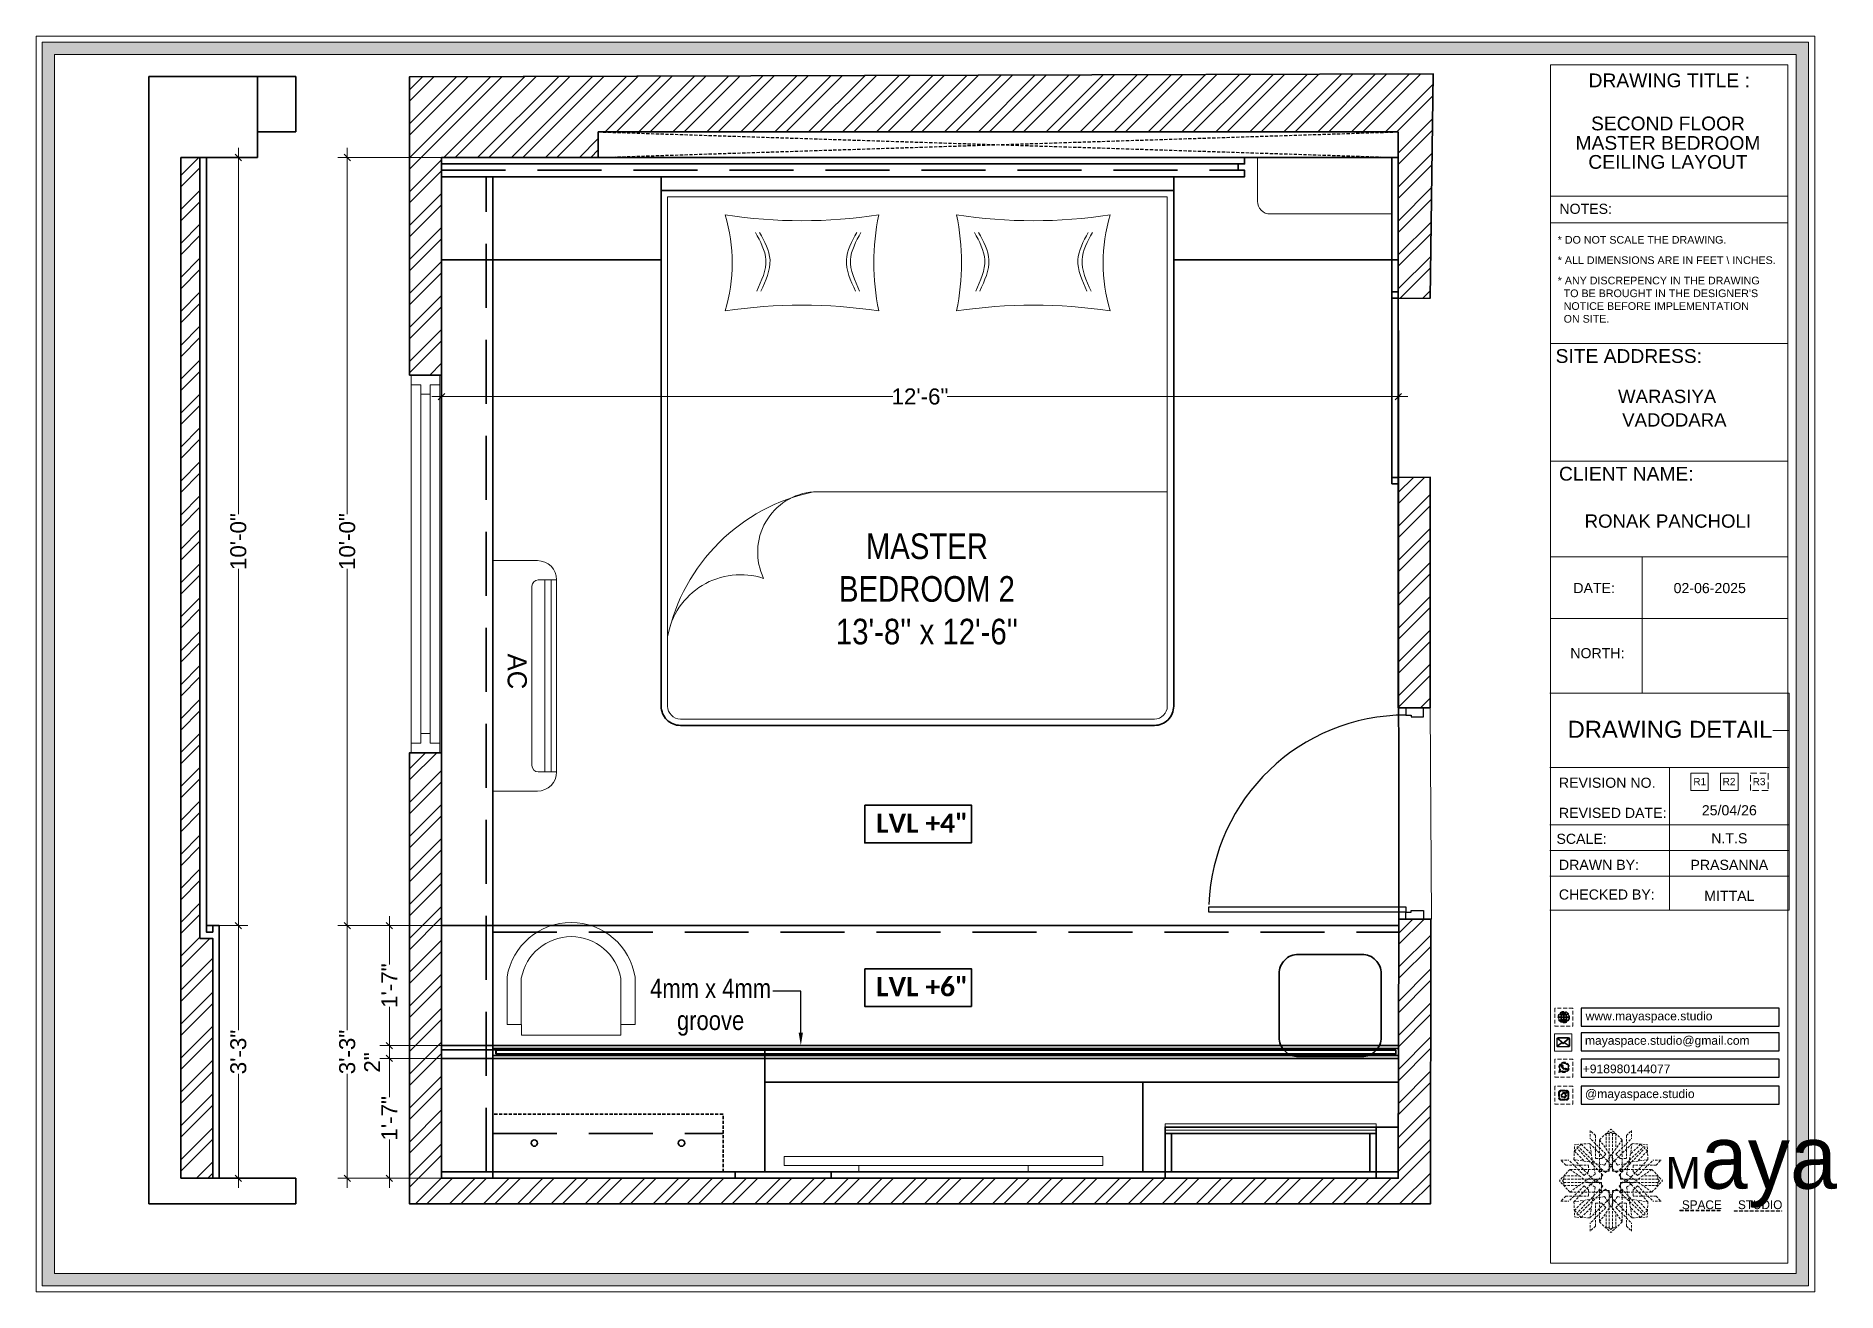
# Model space of a CAD drawing. Header units: millimetres. Extents: x 145796 to 148307, y -176303 to -174465.
# Drawn here: x 146250.8 to 146532.3, y -175480.8 to -175284.6 of the extents above; entities that cross this region are included whole.
import ezdxf
from ezdxf import colors
from ezdxf.entities.mleader import LeaderData, LeaderLine
from ezdxf.enums import TextEntityAlignment as Align
from ezdxf.math import Vec2, Vec3

# ---------------------------------------------------------------- set-up
doc = ezdxf.new("R2010")
doc.units = ezdxf.units.MM
doc.header["$MEASUREMENT"] = 0
doc.header["$PDMODE"] = 2
doc.linetypes.add('00 . GROUND FLOOR$0$DASHED', pattern=[0.75, 0.5, -0.25])
doc.linetypes.add('DASHEDX2', pattern=[1.5, 1, -0.5])
doc.layers.get('Defpoints').update_dxf_attribs({"color": 220})
for name, color, linetype in [('AR DOOR', 40, 'Continuous'), ('AR ELE-5', 134, 'Continuous'), ('AR HATCH-7', 7, 'Continuous'), ('Labels and Texts', 8, 'Continuous')]:
    doc.layers.add(name, color=color, linetype=linetype)
for name, color, linetype, lineweight in [('Dimension', 10, 'DASHEDX2', 20), ('Electrical', 84, 'Continuous', 30), ('ELEVATION ( SPIRAL STAIR )', 250, 'Continuous', 9), ('FIRST FLOOR ( TEXT )', 7, 'Continuous', 9), ('FURNITURE', 32, 'Continuous', 9), ('FURNITURE-1', 252, 'Continuous', 13), ('GF FALSE CEILING', 6, 'Continuous', 35), ('NAME PLATE', 7, 'Continuous', 25), ('SECOND FLOOR', 7, 'Continuous', 9), ('Text', 7, 'Continuous', 15), ('text1', 1, 'Continuous', 15), ('wall', 7, 'Continuous', 30)]:
    doc.layers.add(name, color=color, linetype=linetype, lineweight=lineweight)
doc.styles.add('Aerial', font='arial.ttf')
doc.styles.add('Arial', font='arial.ttf')
doc.styles.add('century g', font='GOTHIC.TTF')
doc.styles.add('KATHA', font='swissc.ttf')
doc.styles.get("Standard").update_dxf_attribs({"font": 'arial.ttf', "height": 6})
doc.styles.add('style4', font='ARIALN.TTF')
doc.styles.add('TEXT', font='eurr____.ttf')
doc.dimstyles.new('Cn_BT_9 ( BOLD )', dxfattribs={"dimtxt": 2.5, "dimasz": 1, "dimexe": 1.5, "dimexo": 0, "dimgap": 0.09, "dimtad": 0, "dimdec": 0, "dimzin": 3, "dimdsep": 46, "dimlunit": 4, "dimtxsty": 'Aerial', "dimblk": 'OBLIQUE', "dimcen": 0.09, "dimdle": 1.5, "dimclrd": 1, "dimclre": 1, "dimclrt": 5, "dimadec": 0, "dimazin": 0, "dimtfac": 0.75, "dimtdec": 0, "dimtofl": 0, "dimtmove": 0, "dimatfit": 3, "dimldrblk": 'OBLIQUE', "dimfxl": 0, "dimtolj": 1, "dimtzin": 0, "dimlwd": 15, "dimlwe": 15, "dimarcsym": 0})

msp = doc.modelspace()

# ---------------------------------------------------------------- texts
at = {"color": 18, "true_color": 0x000000, "transparency": 33554687, "char_height": 1.3513, "attachment_point": 1}
for s, width, gutter_width, insert in [('www.mayaspace.studio', 9.0744, 7.59, (146492.99, -175437.05, 0.13)), ('mayaspace.studio@gmail.com', 5.6613, 4.74, (146492.89, -175440.87, 0.13)), ('+918980144077', 22.0763, 4.74, (146492.54, -175445.31, 0.13)), ('@mayaspace.studio', 5.6613, 4.74, (146492.89, -175449.2, 0.13))]:
    msp.add_mtext_dynamic_manual_height_columns(s, width=width, gutter_width=gutter_width, heights=[0], dxfattribs=dict(at, insert=insert))
at = {"layer": 'FIRST FLOOR ( TEXT )', "insert": (146390.05, -175371.02, 0.13), "char_height": 4, "attachment_point": 5, "style": 'KATHA'}
msp.add_mtext("MASTER \\PBEDROOM 2\\P13'-8'' x 12'-6''", dxfattribs=at)
at = {"layer": 'NAME PLATE', "transparency": 33554687, "style": 'Arial'}
for s, height, p in [('DRAWING TITLE : ', 2.1519, (146506.48, -175292.61, 0.13)), ('SECOND FLOOR', 2.1519, (146505.86, -175299.34, 0.13)), ('MASTER BEDROOM', 2.1519, (146505.86, -175302.38, 0.13)), ('CEILING LAYOUT', 2.1519, (146505.86, -175305.35, 0.13)), ('NOTES:', 1.581, (146493, -175312.39, 0.13)), ('SITE ADDRESS:', 2.1519, (146499.74, -175335.68, 0.13)), (' WARASIYA  ', 2.0802, (146506.13, -175341.95, 0.03)), ('VADODARA', 2.08, (146506.86, -175345.63, 0.03)), ('CLIENT NAME:', 2.1519, (146499.35, -175354.07, 0.13)), ('RONAK PANCHOLI    ', 2.0802, (146507.45, -175361.43, 0.03)), ('DATE:', 1.581, (146494.32, -175371.65, 0.13)), ('02-06-2025', 1.581, (146512.39, -175371.65, 0.13)), ('NORTH:', 1.581, (146494.83, -175381.82, 0.13)), ('DRAWING DETAIL', 2.6605, (146506.18, -175394.26, 0.13)), ('REVISION NO.', 1.5811, (146496.36, -175402.07, 0.13)), ('REVISED DATE: ', 1.5811, (146497.53, -175406.78, 0.13)), ('SCALE:', 1.581, (146492.36, -175410.83, 0.13)), ('DRAWN BY:', 1.581, (146495.08, -175414.89, 0.13)), ('PRASANNA', 1.581, (146515.45, -175414.9, 0.13)), ('CHECKED BY:', 1.5811, (146496.3, -175419.53, 0.13)), ('MITTAL', 1.581, (146515.45, -175419.74, 0.13))]:
    msp.add_text(s, height=height, dxfattribs=at).set_placement(p, align=Align.CENTER)
for s, p in [('R1', (146509.83, -175401.66, 0.13)), ('R2', (146514.41, -175401.66, 0.13))]:
    msp.add_text(s, height=1.115, dxfattribs=at).set_placement(p)
at = {"layer": 'NAME PLATE', "transparency": 33554687, "char_height": 1.1959, "width": 46.2026, "attachment_point": 1, "style": 'Arial'}
for s, insert in [('* DO NOT SCALE THE DRAWING.', (146488.63, -175315.85, 0.13)), ('* ALL DIMENSIONS ARE IN FEET \\\\ INCHES.', (146488.63, -175319.03, 0.13)), ("* ANY DISCREPENCY IN THE DRAWING \\P  TO BE BROUGHT IN THE DESIGNER'S\\P  NOTICE BEFORE IMPLEMENTATION \\P  ON SITE.", (146488.63, -175322.21, 0.13))]:
    msp.add_mtext(s, dxfattribs=dict(at, insert=insert))
at = {"layer": 'NAME PLATE', "color": 251, "true_color": 0x636466, "transparency": 33554687, "char_height": 3, "attachment_point": 5, "style": 'century g'}
for s, insert in [('{\\fCalibri|b1|i0|c0|p34;\\C256;\\c0;LVL +4"}', (146389.29, -175407.59, 1.25)), ('{\\fCalibri|b1|i0|c0|p34;\\C256;\\c0;LVL +6"}', (146389.29, -175433.16, 1.25))]:
    msp.add_mtext_dynamic_manual_height_columns(s, width=51.7191, gutter_width=1, heights=[0], dxfattribs=dict(at, insert=insert))
at = {"layer": 'NAME PLATE', "lineweight": 0, "transparency": 33554687, "char_height": 1.581, "attachment_point": 2, "style": 'Arial'}
for s, insert, width in [('25/04/26', (146515.45, -175404.79, 0.13), 13.7025), ('N.T.S', (146515.45, -175409.17, 0.13), 3.086)]:
    msp.add_mtext(s, dxfattribs=dict(at, insert=insert, width=width))
at = {"layer": 'Text', "style": 'TEXT'}
msp.add_text('AC', height=3, rotation=270, dxfattribs=at).set_placement((146324.52, -175381.1, 0.13))

# ---------------------------------------------------------------- blocks, each defined once
blk = doc.blocks.new('FSFSF')
at = {"color": 42, "lineweight": 5, "true_color": 0xe0ac11}
for p, q in [((28600.03, 143.51), (28600.03, 140.16)), ((28602.15, 141.41), (28600.03, 143.51)), ((28603.86, 139.69), (28608.58, 144.08)), ((28607.9, 142.22), (28608.58, 142.85)), ((28613.31, 139.69), (28608.58, 144.08)), ((28609.27, 142.22), (28608.59, 142.85)), ((28615.02, 141.41), (28617.14, 143.51)), ((28617.14, 143.51), (28617.14, 140.16)), ((28593.19, 131.45), (28593.54, 137.71)), ((28593.39, 135), (28594.56, 136.12)), ((28593.39, 135), (28597.6, 130.78)), ((28599.8, 138.06), (28593.54, 137.71)), ((28595.12, 136.69), (28594.53, 136.69)), ((28594.56, 136.12), (28594.56, 136.71)), ((28605.17, 124.98), (28594.56, 136.12)), ((28596.24, 137.86), (28595.12, 136.69)), ((28606.27, 126.08), (28595.12, 136.69)), ((28596.24, 137.86), (28600.47, 133.65)), ((28601.03, 130), (28599.8, 138.06)), ((28599.8, 138.05), (28608.58, 129.56)), ((28606.47, 133.76), (28600.03, 140.16)), ((28602.15, 141.41), (28602.15, 131.95)), ((28603.86, 126.58), (28603.86, 139.69)), ((28603.86, 139.69), (28608.58, 133.02)), ((28607.9, 142.22), (28606.58, 142.22)), ((28606.58, 142.22), (28606.58, 135.84)), ((28607.9, 142.22), (28607.9, 126.58)), ((28613.31, 139.69), (28608.59, 133.02)), ((28617.37, 138.05), (28608.59, 129.56)), ((28609.27, 142.22), (28609.27, 126.58)), ((28609.27, 142.22), (28610.59, 142.22)), ((28610.59, 142.22), (28610.59, 135.84)), ((28610.7, 133.76), (28617.14, 140.16)), ((28610.9, 126.08), (28622.05, 136.69)), ((28612.02, 124.98), (28622.62, 136.12)), ((28613.31, 126.58), (28613.31, 139.69)), ((28615.02, 141.41), (28615.02, 131.95)), ((28616.14, 130), (28617.37, 138.06)), ((28620.93, 137.86), (28616.7, 133.65)), ((28617.37, 138.06), (28623.63, 137.71)), ((28623.8, 135), (28619.59, 130.78)), ((28620.93, 137.86), (28622.05, 136.69)), ((28622.05, 136.69), (28622.64, 136.69)), ((28622.62, 136.12), (28622.62, 136.71)), ((28623.8, 135), (28622.62, 136.12)), ((28624, 131.45), (28623.65, 137.71)), ((28591.56, 127.39), (28587.17, 122.66)), ((28587.73, 131.22), (28591.08, 131.22)), ((28589.84, 129.1), (28587.73, 131.22)), ((28589.84, 129.1), (28599.29, 129.1)), ((28597.49, 124.78), (28591.08, 131.22)), ((28604.66, 127.39), (28591.56, 127.39)), ((28591.56, 127.39), (28598.23, 122.67)), ((28593.19, 131.45), (28601.69, 122.67)), ((28601.25, 130.22), (28593.19, 131.45)), ((28599.29, 126.5), (28599.29, 129.1)), ((28605.86, 129.18), (28601.03, 130)), ((28602.07, 125.39), (28601.25, 130.22)), ((28604.75, 131.95), (28602.15, 131.95)), ((28603.68, 126.54), (28603.68, 127.39)), ((28604.71, 127.57), (28603.86, 127.57)), ((28604.66, 123.35), (28604.66, 127.39)), ((28604.7, 126.58), (28604.71, 127.57)), ((28606.47, 133.76), (28604.75, 131.95)), ((28605.86, 129.18), (28608.58, 133.02)), ((28606.27, 126.08), (28608.58, 128.27)), ((28607.9, 128.92), (28608.58, 129.56)), ((28607.9, 128.92), (28608.58, 128.27)), ((28611.31, 129.18), (28608.59, 133.02)), ((28609.27, 128.92), (28608.59, 129.56)), ((28609.27, 128.92), (28608.59, 128.27)), ((28610.9, 126.08), (28608.59, 128.27)), ((28610.7, 133.76), (28612.42, 131.95)), ((28611.31, 129.18), (28616.14, 130)), ((28612.42, 131.95), (28615.02, 131.95)), ((28612.46, 126.58), (28612.46, 127.57)), ((28612.46, 127.57), (28613.31, 127.57)), ((28612.52, 123.35), (28612.52, 127.39)), ((28612.52, 127.39), (28625.63, 127.39)), ((28613.51, 126.54), (28613.51, 127.39)), ((28615.12, 125.39), (28615.94, 130.22)), ((28623.99, 131.45), (28615.5, 122.67)), ((28615.94, 130.22), (28624, 131.45)), ((28627.34, 129.1), (28617.89, 129.1)), ((28617.89, 126.5), (28617.89, 129.1)), ((28625.63, 127.39), (28618.96, 122.67)), ((28619.7, 124.78), (28626.1, 131.22)), ((28625.63, 127.39), (28630.02, 122.66)), ((28629.45, 131.22), (28626.1, 131.22)), ((28627.34, 129.1), (28629.45, 131.22)), ((28591.56, 117.94), (28587.17, 122.66)), ((28589.03, 123.35), (28588.4, 122.67)), ((28589.03, 121.98), (28588.4, 122.65)), ((28589.03, 123.35), (28589.03, 124.67)), ((28589.03, 124.67), (28595.4, 124.67)), ((28589.03, 123.35), (28604.66, 123.35)), ((28589.03, 121.98), (28604.66, 121.98)), ((28589.03, 121.98), (28589.03, 120.66)), ((28589.03, 120.66), (28595.4, 120.66)), ((28597.49, 120.54), (28591.08, 114.11)), ((28591.56, 117.94), (28598.23, 122.65)), ((28593.19, 113.88), (28601.69, 122.65)), ((28605.17, 120.35), (28594.56, 109.2)), ((28597.49, 124.78), (28599.29, 126.5)), ((28597.49, 120.54), (28599.29, 118.83)), ((28602.07, 125.39), (28598.23, 122.67)), ((28602.07, 119.94), (28598.23, 122.65)), ((28602.07, 119.94), (28601.25, 115.1)), ((28602.33, 123.35), (28601.69, 122.67)), ((28602.33, 121.98), (28601.69, 122.65)), ((28602.33, 123.35), (28602.97, 122.67)), ((28602.33, 121.98), (28602.97, 122.65)), ((28605.17, 124.98), (28602.97, 122.67)), ((28605.17, 120.35), (28602.97, 122.65)), ((28604.66, 126.54), (28603.68, 126.54)), ((28607.9, 126.58), (28603.86, 126.58)), ((28604.66, 121.98), (28604.66, 117.94)), ((28609.27, 126.58), (28613.31, 126.58)), ((28612.02, 124.98), (28614.21, 122.67)), ((28612.02, 120.35), (28614.21, 122.65)), ((28612.02, 120.35), (28622.62, 109.2)), ((28612.52, 126.54), (28613.51, 126.54)), ((28628.16, 123.35), (28612.52, 123.35)), ((28612.52, 121.98), (28612.52, 117.94)), ((28628.16, 121.98), (28612.52, 121.98)), ((28614.85, 123.35), (28614.21, 122.67)), ((28614.85, 121.98), (28614.21, 122.65)), ((28614.85, 123.35), (28615.5, 122.67)), ((28614.85, 121.98), (28615.5, 122.65)), ((28615.12, 125.39), (28618.96, 122.67)), ((28615.12, 119.94), (28618.96, 122.65)), ((28615.12, 119.94), (28615.94, 115.1)), ((28623.99, 113.88), (28615.5, 122.65)), ((28619.7, 124.78), (28617.89, 126.5)), ((28619.7, 120.54), (28617.89, 118.83)), ((28625.63, 117.94), (28618.96, 122.65)), ((28619.7, 120.54), (28626.1, 114.11)), ((28628.16, 124.67), (28621.78, 124.67)), ((28628.16, 120.66), (28621.78, 120.66)), ((28625.63, 117.94), (28630.02, 122.66)), ((28628.16, 123.35), (28628.16, 124.67)), ((28628.16, 123.35), (28628.78, 122.67)), ((28628.16, 121.98), (28628.78, 122.65)), ((28628.16, 121.98), (28628.16, 120.66)), ((28589.84, 116.23), (28587.73, 114.11)), ((28587.73, 114.11), (28591.08, 114.11)), ((28589.84, 116.23), (28599.29, 116.23)), ((28604.66, 117.94), (28591.56, 117.94)), ((28601.25, 115.1), (28593.19, 113.87)), ((28593.19, 113.87), (28593.54, 107.62)), ((28593.39, 110.32), (28597.6, 114.55)), ((28606.27, 119.15), (28595.12, 108.54)), ((28599.29, 118.83), (28599.29, 116.23)), ((28599.8, 107.17), (28608.58, 115.67)), ((28601.03, 115.23), (28599.8, 107.17)), ((28605.86, 116.05), (28601.03, 115.23)), ((28602.15, 103.82), (28602.15, 113.27)), ((28604.75, 113.27), (28602.15, 113.27)), ((28604.66, 118.78), (28603.68, 118.78)), ((28603.68, 118.78), (28603.68, 117.94)), ((28607.9, 118.65), (28603.86, 118.65)), ((28603.86, 118.65), (28603.86, 105.54)), ((28604.71, 117.66), (28603.86, 117.66)), ((28604.7, 118.65), (28604.71, 117.66)), ((28606.47, 111.47), (28604.75, 113.27)), ((28605.86, 116.05), (28608.58, 112.21)), ((28606.27, 119.15), (28608.58, 116.96)), ((28607.9, 103.01), (28607.9, 118.65)), ((28607.9, 116.31), (28608.58, 116.96)), ((28607.9, 116.31), (28608.58, 115.67)), ((28610.9, 119.15), (28608.59, 116.96)), ((28609.27, 116.31), (28608.59, 116.96)), ((28609.27, 116.31), (28608.59, 115.67)), ((28611.31, 116.05), (28608.59, 112.21)), ((28617.37, 107.17), (28608.59, 115.67)), ((28609.27, 118.65), (28613.31, 118.65)), ((28609.27, 103.01), (28609.27, 118.65)), ((28610.7, 111.47), (28612.42, 113.27)), ((28610.9, 119.15), (28622.05, 108.54)), ((28611.31, 116.05), (28616.14, 115.23)), ((28612.42, 113.27), (28615.02, 113.27)), ((28612.46, 118.65), (28612.46, 117.66)), ((28612.46, 117.66), (28613.31, 117.66)), ((28612.52, 118.78), (28613.51, 118.78)), ((28612.52, 117.94), (28625.63, 117.94)), ((28613.31, 118.65), (28613.31, 105.54)), ((28613.51, 118.78), (28613.51, 117.94)), ((28615.02, 103.82), (28615.02, 113.27)), ((28615.94, 115.1), (28624, 113.87)), ((28616.14, 115.23), (28617.37, 107.17)), ((28617.89, 118.83), (28617.89, 116.23)), ((28627.34, 116.23), (28617.89, 116.23)), ((28623.8, 110.32), (28619.59, 114.55)), ((28624, 113.87), (28623.65, 107.62)), ((28629.45, 114.11), (28626.1, 114.11)), ((28627.34, 116.23), (28629.45, 114.11)), ((28593.39, 110.32), (28594.56, 109.2)), ((28599.8, 107.17), (28593.54, 107.52)), ((28595.12, 108.54), (28594.53, 108.54)), ((28594.56, 109.2), (28594.56, 108.61)), ((28596.24, 107.37), (28595.12, 108.54)), ((28596.24, 107.37), (28600.47, 111.58)), ((28606.47, 111.47), (28600.03, 105.07)), ((28600.03, 101.71), (28600.03, 105.07)), ((28603.86, 105.54), (28608.58, 112.21)), ((28603.86, 105.54), (28608.58, 101.15)), ((28606.58, 103.01), (28606.58, 109.38)), ((28613.31, 105.54), (28608.58, 101.15)), ((28613.31, 105.54), (28608.59, 112.21)), ((28610.59, 103.01), (28610.59, 109.38)), ((28610.7, 111.47), (28617.14, 105.07)), ((28620.93, 107.37), (28616.7, 111.58)), ((28617.14, 101.71), (28617.14, 105.07)), ((28617.37, 107.17), (28623.63, 107.52)), ((28620.93, 107.37), (28622.05, 108.54)), ((28622.05, 108.54), (28622.64, 108.54)), ((28623.8, 110.32), (28622.62, 109.2)), ((28622.62, 109.2), (28622.62, 108.61)), ((28602.15, 103.82), (28600.03, 101.71)), ((28607.9, 103.01), (28606.58, 103.01)), ((28607.9, 103.01), (28608.58, 102.38)), ((28609.27, 103.01), (28608.59, 102.38)), ((28609.27, 103.01), (28610.59, 103.01)), ((28615.02, 103.82), (28617.14, 101.71))]:
    blk.add_line(p, q, dxfattribs=at)
blk = doc.blocks.new('hgwg')
at = {"layer": 'Dimension', "true_color": 0xd39e00}
h = blk.add_hatch(color=42, dxfattribs=at)
h.dxf.hatch_style = 1
h.paths.add_polyline_path([(27505.71, 45.05), (27494.27, 45.05), (27494.27, 44.9), (27505.71, 44.9)])
h = blk.add_hatch(color=42, dxfattribs=at)
h.dxf.hatch_style = 1
h.paths.add_polyline_path([(27523.3, 44.9), (27509.68, 44.9), (27509.68, 44.75), (27523.3, 44.75)])
at = {"layer": 'Dimension', "color": 42, "true_color": 0xd39e00}
for p, q in [((27494.27, 45.05), (27505.71, 45.05)), ((27494.27, 44.9), (27494.27, 45.05)), ((27494.27, 44.9), (27505.71, 44.9)), ((27505.71, 45.05), (27505.71, 44.9)), ((27509.68, 44.9), (27523.3, 44.9)), ((27509.68, 44.9), (27509.68, 44.75)), ((27509.68, 44.75), (27523.3, 44.75)), ((27523.3, 44.75), (27523.3, 44.9))]:
    blk.add_line(p, q, dxfattribs=at)
at = {"layer": 'Dimension', "color": 42, "true_color": 0xd39e00, "attachment_point": 1}
for s, width, insert, char_height in [('{\\fCinzel|b0|i0|c0|p2;\\H1.5x;M\\fAmsterdam One|b0|i0|c0|p2;\\H2x;aya}', 85.3277, (27490.17, 69.17), 6), ('{\\fCinzel|b0|i0|c0|p0;SPACE     STUDIO}', 66.129, (27494.83, 47.86), 2.5)]:
    blk.add_mtext_dynamic_manual_height_columns(s, width=width, gutter_width=30, heights=[0], dxfattribs=dict(at, insert=insert, char_height=char_height))
blk = doc.blocks.new('aggerg')
at = {"layer": 'Dimension', "color": 42, "true_color": 0xd39e00}
blk.add_lwpolyline([(-1.41, 1.41), (1.41, 1.41), (1.41, -1.41), (-1.41, -1.41)], close=True, dxfattribs=at)
at = {"layer": 'NAME PLATE', "lineweight": 0, "insert": (-0.03, 0.62), "char_height": 1.151, "width": 2.2458, "attachment_point": 2, "style": 'Arial'}
blk.add_mtext('R3', dxfattribs=at)
blk = doc.blocks.new('QEGW4TG')
at = {"layer": 'Dimension', "true_color": 0x000000}
h = blk.add_hatch(color=18, dxfattribs=at)
h.dxf.hatch_style = 1
h.paths.add_polyline_path([(2.69, 1.93, 0.170513), (2.95, 1.97, 0.190337), (3.11, 2.18, 0.316231), (3.07, 2.28), (2.79, 2.37, 0.273721), (2.69, 2.34, 0.040749), (2.63, 2.27, -0.441282), (2.53, 2.25, -0.11828), (2.06, 2.64, -0.441282), (2.07, 2.74, 0.040749), (2.13, 2.81, 0.290083), (2.14, 2.92), (2.01, 3.18, 0.316231), (1.91, 3.2, 0.190337), (1.73, 3, 0.170513), (1.72, 2.74, 0.252784)], flags=0)
h.paths.add_polyline_path([(1.19, 1.98), (1.03, 1.3, 0.550912), (1.11, 1.23), (1.75, 1.39, 6.344125)])
h.paths.add_polyline_path([(1.81, 1.7), (1.4, 1.6), (1.5, 2.03, -9.071339)], flags=16)
h.paths.add_polyline_path([(3.11, 2.16, -0.17811), (2.95, 1.97, -0.170513), (2.69, 1.93, -0.252784), (1.72, 2.74, -0.170513), (1.73, 3, -0.17811), (1.89, 3.19, -0.370089), (2.01, 3.18), (2.14, 2.92, -0.307185), (2.13, 2.8, -0.041087), (2.06, 2.73, 0.321676), (2.05, 2.65, 0.126524), (2.55, 2.24, 0.312216), (2.62, 2.26, -0.041087), (2.68, 2.34, -0.290673), (2.79, 2.37), (3.07, 2.28, -0.370089)], flags=0)
h = blk.add_hatch(color=18, dxfattribs=at)
h.dxf.hatch_style = 1
h.paths.add_polyline_path([(2.79, 2.37, 0.273721), (2.69, 2.34, 0.040749), (2.63, 2.27, -0.441282), (2.53, 2.25, -0.11828), (2.06, 2.64, -0.441282), (2.07, 2.74, 0.040749), (2.13, 2.81, 0.290083), (2.14, 2.92), (2.01, 3.18, 0.316231), (1.91, 3.2, 0.190337), (1.73, 3, 0.170513), (1.72, 2.74, 0.252784), (2.69, 1.93, 0.170513), (2.95, 1.97, 0.190337), (3.11, 2.18, 0.316231), (3.07, 2.28)])
for p, q in [((1.19, 1.98), (1.03, 1.3)), ((1.1, 1.23), (1.75, 1.39)), ((1.5, 2.03), (1.4, 1.6)), ((1.4, 1.6), (1.81, 1.7)), ((2.01, 3.18), (2.14, 2.92)), ((3.07, 2.28), (2.8, 2.36))]:
    blk.add_line(p, q)
blk.add_lwpolyline([(0, 0), (4.68, 0), (4.68, 4.68), (0, 4.68)], close=True)
for centre, radius, start, end in [((1.09, 1.29), 0.0598, 164.8483, 282.1458), ((2.39, 2.56), 1.34, 241.4727, 205.6422), ((2.39, 2.56), 1.04, 235.9962, 210.8333), ((2.09, 2.87), 0.39, 159.7007, 198.4072), ((2.96, 3.23), 1.33, 201.4218, 258.1669), ((2.07, 2.87), 0.364, 118.9685, 159.3648), ((1.94, 3.12), 0.0896, 41.8985, 123.1344), ((2.11, 2.68), 0.066, 135.9932, 224.8892), ((1.67, 3.16), 0.586, 312.4617, 321.8728), ((3.12, 3.42), 1.31, 216.5455, 243.5279), ((2.05, 2.87), 0.104, 320.3924, 28.6971), ((2.57, 2.3), 0.066, 234.2482, 323.1441), ((3.11, 1.94), 0.586, 137.2645, 146.6756), ((2.76, 2.27), 0.104, 70.4402, 138.745), ((2.75, 2.31), 0.39, 260.7301, 299.4366), ((2.76, 2.29), 0.364, 299.7725, 340.1688), ((3.03, 2.2), 0.0896, 336.0029, 57.2388)]:
    blk.add_arc(centre, radius, start, end)
blk = doc.blocks.new('ASGERG')
at = {"layer": 'Dimension', "true_color": 0x000000}
h = blk.add_hatch(color=18, dxfattribs=at)
h.dxf.hatch_style = 1
h.paths.add_polyline_path([(0.99, 1.7, 0.353872), (1.69, 1.03), (2.96, 1.03, 0.353872), (3.66, 1.7), (3.66, 2.99, 0.353872), (2.96, 3.67), (1.69, 3.67, 0.353872), (0.99, 2.99)])
h.paths.add_polyline_path([(1.27, 2.97, -0.353872), (1.72, 3.4), (2.94, 3.4, -0.353872), (3.38, 2.97), (3.38, 1.72, -0.353872), (2.94, 1.3), (1.72, 1.3, -0.353872), (1.27, 1.72)], flags=16)
h.paths.add_polyline_path([(3.02, 2.35, -1), (1.64, 2.35, -1)], flags=0)
h.paths.add_polyline_path([(2.74, 2.35, -1), (1.92, 2.35, -1)], flags=0)
h.paths.add_polyline_path([(2.86, 3.02, -1), (3.19, 3.02, -1)], flags=0)
h.paths.add_polyline_path([(1.64, 2.35, 1), (3.02, 2.35, 1)], flags=0)
h = blk.add_hatch(color=18, dxfattribs=at)
h.dxf.hatch_style = 1
h.paths.add_polyline_path([(1.64, 2.35, 1), (3.02, 2.35, 1)])
h.paths.add_polyline_path([(2.74, 2.35, -1), (1.92, 2.35, -1)], flags=16)
h = blk.add_hatch(color=18, dxfattribs=at)
h.dxf.hatch_style = 1
h.paths.add_polyline_path([(3.19, 3.02, 1), (2.86, 3.02, 1)])
for p, q in [((0.99, 2.99), (0.99, 1.7)), ((1.27, 2.97), (1.27, 1.72)), ((1.69, 3.67), (2.96, 3.67)), ((1.69, 1.03), (2.96, 1.03)), ((2.94, 3.4), (1.72, 3.4)), ((2.94, 1.3), (1.72, 1.3)), ((3.38, 2.97), (3.38, 1.72)), ((3.66, 2.99), (3.66, 1.7))]:
    blk.add_line(p, q)
blk.add_lwpolyline([(0, 0), (4.68, 0), (4.68, 4.68), (0, 4.68)], close=True)
for centre, radius in [((2.33, 2.35), 0.694), ((2.33, 2.35), 0.414), ((3.02, 3.02), 0.168)]:
    blk.add_circle(centre, radius)
for centre, radius, start, end in [((1.76, 2.89), 0.778, 94.8631, 172.8127), ((1.76, 1.8), 0.778, 187.1873, 265.1369), ((1.76, 2.91), 0.491, 94.8631, 172.8127), ((1.76, 1.78), 0.491, 187.1873, 265.1369), ((2.9, 2.91), 0.491, 7.1873, 85.1369), ((2.9, 1.78), 0.491, 274.8631, 352.8127), ((2.89, 2.89), 0.778, 7.1873, 85.1369), ((2.89, 1.8), 0.778, 274.8631, 352.8127)]:
    blk.add_arc(centre, radius, start, end)
blk = doc.blocks.new('DTGWEGEARG')
at = {"layer": 'Dimension', "true_color": 0x000000}
h = blk.add_hatch(color=18, dxfattribs=at)
h.dxf.hatch_style = 1
h.paths.add_polyline_path([(3.83, 2.34, 1), (0.85, 2.34, 1)])
h.paths.add_polyline_path([(2.51, 1.01, 0.105795), (2.96, 1.58, -0.055205), (3.3, 1.41, -0.169822)], flags=16)
h.paths.add_polyline_path([(2.41, 1.12), (2.41, 1.69, -0.058279), (2.81, 1.63, -0.103353)], flags=16)
h.paths.add_polyline_path([(2.26, 1.13, -0.101741), (1.87, 1.63, -0.057171), (2.26, 1.69)], flags=16)
h.paths.add_polyline_path([(2.17, 1.01, -0.169822), (1.38, 1.41, -0.055205), (1.72, 1.58, 0.105795)], flags=16)
h.paths.add_polyline_path([(3.02, 1.72, 0.081336), (3.13, 2.27), (3.68, 2.27, -0.152069), (3.4, 1.52, 0.05687)], flags=16)
h.paths.add_polyline_path([(2.87, 1.77, 0.061945), (2.41, 1.84), (2.41, 2.27), (2.98, 2.27, -0.081344)], flags=16)
h.paths.add_polyline_path([(2.26, 1.84, 0.060923), (1.8, 1.77, -0.081344), (1.7, 2.27), (2.26, 2.27)], flags=16)
h.paths.add_polyline_path([(1.66, 1.72, 0.05687), (1.28, 1.52, -0.152069), (1, 2.27), (1.55, 2.27, 0.081336)], flags=16)
h.paths.add_polyline_path([(2.41, 2.42), (2.41, 2.83, 0.061945), (2.87, 2.91, -0.080009), (2.98, 2.42)], flags=16)
h.paths.add_polyline_path([(3.13, 2.42, 0.080116), (3.02, 2.96, 0.05687), (3.4, 3.16, 0.028258), (3.3, 3.27, -0.055205), (2.96, 3.1, 0.105795), (2.51, 3.67, -0.36029), (3.68, 2.42)], flags=16)
h.paths.add_polyline_path([(2.26, 2.42), (1.7, 2.42, -0.080009), (1.8, 2.91, 0.060923), (2.26, 2.84)], flags=16)
h.paths.add_polyline_path([(1.55, 2.42), (1, 2.42, -0.150466), (1.28, 3.16, 0.05687), (1.66, 2.96, 0.080116)], flags=16)
h.paths.add_polyline_path([(2.41, 2.98), (2.41, 3.56, -0.103353), (2.81, 3.05, -0.058279)], flags=16)
h.paths.add_polyline_path([(2.26, 2.99, -0.057171), (1.87, 3.05, -0.101741), (2.26, 3.55)], flags=16)
h.paths.add_polyline_path([(1.72, 3.1, -0.055205), (1.38, 3.27, -0.169822), (2.17, 3.67, 0.105795)], flags=16)
blk.add_lwpolyline([(0, 0), (4.68, 0), (4.68, 4.68), (0, 4.68)], close=True)
at = {"layer": 'Dimension', "color": 18, "true_color": 0x000000}
for p, q in [((1, 2.42), (1.55, 2.42)), ((1, 2.27), (1.55, 2.27)), ((1.7, 2.42), (2.26, 2.42)), ((1.7, 2.27), (2.26, 2.27)), ((2.26, 3.55), (2.26, 2.99)), ((2.26, 2.84), (2.26, 2.42)), ((2.26, 2.27), (2.26, 1.84)), ((2.26, 1.69), (2.26, 1.13)), ((2.41, 3.56), (2.41, 2.98)), ((2.41, 2.83), (2.41, 2.42)), ((2.41, 2.42), (2.98, 2.42)), ((2.41, 2.27), (2.98, 2.27)), ((2.41, 2.27), (2.41, 1.84)), ((2.41, 1.69), (2.41, 1.12)), ((3.13, 2.42), (3.68, 2.42)), ((3.13, 2.27), (3.68, 2.27))]:
    blk.add_line(p, q, dxfattribs=at)
blk.add_circle((2.34, 2.34), 1.49, dxfattribs=at)
for centre, radius, start, end in [((2.34, 2.34), 1.34, 142.3819, 176.6093), ((2.34, 2.34), 1.34, 183.0315, 217.6181), ((2.34, 4.74), 1.9, 236.1399, 249.1595), ((2.34, -0.06), 1.9, 110.8405, 123.8601), ((2.34, 2.34), 1.34, 97.3549, 135.9073), ((2.34, 4.74), 1.75, 236.7417, 249.3811), ((2.34, -0.06), 1.75, 110.6189, 123.2583), ((2.34, 2.34), 1.34, 224.0927, 262.6451), ((3.28, 2.34), 1.73, 159.0567, 177.3789), ((3.28, 2.34), 1.73, 182.3435, 200.9433), ((3.28, 2.34), 1.58, 158.8325, 177.1302), ((3.28, 2.34), 1.58, 182.5658, 201.1675), ((3.28, 2.34), 1.73, 129.9301, 154.0867), ((3.28, 2.34), 1.73, 205.9133, 230.0699), ((2.34, 4.74), 1.9, 253.6799, 267.6253), ((2.34, -0.06), 1.9, 92.3747, 106.3201), ((3.28, 2.34), 1.58, 130.1073, 153.3446), ((2.34, 4.74), 1.75, 254.3336, 267.422), ((2.34, -0.06), 1.75, 92.578, 105.6664), ((3.28, 2.34), 1.58, 206.6554, 229.8927), ((1.4, 2.34), 1.58, 26.6554, 50.2584), ((2.34, 4.74), 1.75, 272.3248, 285.6664), ((2.34, 4.74), 1.9, 272.1415, 286.3201), ((2.34, -0.06), 1.9, 73.6799, 87.8585), ((2.34, -0.06), 1.75, 74.3336, 87.6752), ((1.4, 2.34), 1.58, 309.7416, 333.3446), ((2.34, 2.34), 1.34, 3.3907, 82.6451), ((1.4, 2.34), 1.73, 25.9133, 50.0699), ((1.4, 2.34), 1.73, 309.9301, 334.0867), ((2.34, 2.34), 1.34, 277.3549, 315.9073), ((1.4, 2.34), 1.58, 2.8698, 21.1675), ((1.4, 2.34), 1.58, 338.8325, 357.4342), ((2.34, 4.74), 1.75, 290.6189, 303.2583), ((2.34, -0.06), 1.75, 56.7417, 69.3811), ((2.34, 4.74), 1.9, 290.8405, 303.8601), ((1.4, 2.34), 1.73, 2.6211, 20.9433), ((1.4, 2.34), 1.73, 339.0567, 357.6565), ((2.34, -0.06), 1.9, 56.1399, 69.1595), ((2.34, 2.34), 1.34, 322.3819, 356.9685)]:
    blk.add_arc(centre, radius, start, end, dxfattribs=at)
blk = doc.blocks.new('*U20')
for points in [[(-1160, 0), (-1120, 0), (-1120, 30), (-1110, 30), (-1110, 100), (-1160, 100)], [(0, 0), (0, -1120), (-30, -1120), (-30, 0)], [(40, 0), (0, 0), (0, 30), (-10, 30), (-10, 100), (40, 100)]]:
    blk.add_lwpolyline(points, close=True)
at = {"layer": 'AR ELE-5', "linetype": 'ByBlock', "ltscale": 15}
blk.add_arc((2, 1), 1122, 180.0347, 267.627, dxfattribs=at)
blk = doc.blocks.new('_Oblique')
at = {"layer": 'wall', "color": 0, "lineweight": -2}
blk.add_line((-0.5, -0.5), (0.5, 0.5), dxfattribs=at)
blk = doc.blocks.new('*D61')
at = {"layer": 'Defpoints', "color": 0, "ltscale": 10, "transparency": 16777216}
for p in [(146314.2, -175444.35), (146306.04, -175463.08), (146314.2, -175463.08)]:
    blk.add_point(p, dxfattribs=at)
at = {"layer": 'FURNITURE', "color": 1, "lineweight": 15, "ltscale": 10, "transparency": 16777216}
for p, q in [((146306.04, -175442.85), (146306.04, -175450.42)), ((146314.2, -175444.35), (146304.54, -175444.35)), ((146306.04, -175464.58), (146306.04, -175457.01)), ((146314.2, -175463.08), (146304.54, -175463.08))]:
    blk.add_line(p, q, dxfattribs=at)
for p, rotation in [((146306.04, -175444.35), 90), ((146306.04, -175463.08), 270)]:
    blk.add_blockref('_Oblique', p, dxfattribs=dict(at, rotation=rotation))
at = {"layer": 'FURNITURE', "color": 5, "ltscale": 10, "transparency": 16777216, "insert": (146306.04, -175453.71), "char_height": 2.5, "attachment_point": 5, "rotation": 90, "style": 'Aerial'}
blk.add_mtext('\\A1;1\'-7"', dxfattribs=at)
blk = doc.blocks.new('*D62')
at = {"layer": 'Defpoints', "color": 0, "ltscale": 10, "transparency": 16777216}
for p in [(146306.04, -175442.35), (146314.19, -175442.35), (146314.2, -175444.35)]:
    blk.add_point(p, dxfattribs=at)
at = {"layer": 'FURNITURE', "color": 1, "lineweight": 15, "ltscale": 10, "transparency": 16777216}
for p, q in [((146306.04, -175445.85), (146306.04, -175440.85)), ((146314.19, -175442.35), (146304.54, -175442.35)), ((146314.2, -175444.35), (146304.54, -175444.35))]:
    blk.add_line(p, q, dxfattribs=at)
for p, rotation in [((146306.04, -175442.35), 90), ((146306.04, -175444.35), 270)]:
    blk.add_blockref('_Oblique', p, dxfattribs=dict(at, rotation=rotation))
at = {"layer": 'FURNITURE', "color": 5, "ltscale": 10, "transparency": 16777216, "insert": (146303.34, -175444.99), "char_height": 2.5, "attachment_point": 5, "rotation": 90, "style": 'Aerial'}
blk.add_mtext('\\A1;2"', dxfattribs=at)
blk = doc.blocks.new('*D63')
at = {"layer": 'Defpoints', "color": 0, "ltscale": 10, "transparency": 16777216}
for p in [(146306.04, -175423.61), (146314.19, -175423.61), (146314.19, -175442.35)]:
    blk.add_point(p, dxfattribs=at)
at = {"layer": 'FURNITURE', "color": 1, "lineweight": 15, "ltscale": 10, "transparency": 16777216}
for p, q in [((146314.19, -175423.61), (146304.54, -175423.61)), ((146306.04, -175422.11), (146306.04, -175429.68)), ((146306.04, -175443.85), (146306.04, -175436.27)), ((146314.19, -175442.35), (146304.54, -175442.35))]:
    blk.add_line(p, q, dxfattribs=at)
for p, rotation in [((146306.04, -175423.61), 90), ((146306.04, -175442.35), 270)]:
    blk.add_blockref('_Oblique', p, dxfattribs=dict(at, rotation=rotation))
at = {"layer": 'FURNITURE', "color": 5, "ltscale": 10, "transparency": 16777216, "insert": (146306.04, -175432.98), "char_height": 2.5, "attachment_point": 5, "rotation": 90, "style": 'Aerial'}
blk.add_mtext('\\A1;1\'-7"', dxfattribs=at)
blk = doc.blocks.new('*D64')
at = {"layer": 'Defpoints', "color": 0, "ltscale": 10, "transparency": 16777216}
for p in [(146299.46, -175303.58), (146314.19, -175303.58), (146314.19, -175423.61)]:
    blk.add_point(p, dxfattribs=at)
at = {"layer": 'FURNITURE', "color": 1, "lineweight": 15, "ltscale": 10, "transparency": 16777216}
for p, q in [((146299.46, -175302.08), (146299.46, -175359.33)), ((146314.19, -175303.58), (146297.96, -175303.58)), ((146299.46, -175425.11), (146299.46, -175367.86)), ((146314.19, -175423.61), (146297.96, -175423.61))]:
    blk.add_line(p, q, dxfattribs=at)
for p, rotation in [((146299.46, -175303.58), 90), ((146299.46, -175423.61), 270)]:
    blk.add_blockref('_Oblique', p, dxfattribs=dict(at, rotation=rotation))
at = {"layer": 'FURNITURE', "color": 5, "ltscale": 10, "transparency": 16777216, "insert": (146299.46, -175363.6), "char_height": 2.5, "attachment_point": 5, "rotation": 90, "style": 'Aerial'}
blk.add_mtext('\\A1;10\'-0"', dxfattribs=at)
blk = doc.blocks.new('*D65')
at = {"layer": 'Defpoints', "color": 0, "ltscale": 10, "transparency": 16777216}
for p in [(146463.73, -175340.94), (146314.19, -175349.91), (146463.73, -175349.8)]:
    blk.add_point(p, dxfattribs=at)
at = {"layer": 'FURNITURE', "color": 1, "lineweight": 15, "ltscale": 10, "transparency": 16777216}
for p, q in [((146314.19, -175349.91), (146314.19, -175339.44)), ((146463.73, -175349.8), (146463.73, -175339.44)), ((146312.69, -175340.94), (146384.7, -175340.94)), ((146465.23, -175340.94), (146393.23, -175340.94))]:
    blk.add_line(p, q, dxfattribs=at)
at = {"layer": 'FURNITURE', "color": 1, "lineweight": 15, "ltscale": 10, "transparency": 16777216, "rotation": 180}
blk.add_blockref('_Oblique', (146314.19, -175340.94), dxfattribs=at)
at = {"layer": 'FURNITURE', "color": 1, "lineweight": 15, "ltscale": 10, "transparency": 16777216}
blk.add_blockref('_Oblique', (146463.73, -175340.94), dxfattribs=at)
at = {"layer": 'FURNITURE', "color": 5, "ltscale": 10, "transparency": 16777216, "insert": (146388.96, -175340.94), "char_height": 2.5, "attachment_point": 5, "style": 'Aerial'}
blk.add_mtext('\\A1;12\'-6"', dxfattribs=at)
blk = doc.blocks.new('*D66')
at = {"layer": 'Defpoints', "color": 0, "ltscale": 10, "transparency": 16777216}
for p in [(146314.19, -175423.61), (146299.46, -175463.08), (146314.19, -175463.08)]:
    blk.add_point(p, dxfattribs=at)
at = {"layer": 'FURNITURE', "color": 1, "lineweight": 15, "ltscale": 10, "transparency": 16777216}
for p, q in [((146314.19, -175423.61), (146297.96, -175423.61)), ((146299.46, -175422.11), (146299.46, -175439.93)), ((146299.46, -175464.58), (146299.46, -175446.76)), ((146314.19, -175463.08), (146297.96, -175463.08))]:
    blk.add_line(p, q, dxfattribs=at)
for p, rotation in [((146299.46, -175423.61), 90), ((146299.46, -175463.08), 270)]:
    blk.add_blockref('_Oblique', p, dxfattribs=dict(at, rotation=rotation))
at = {"layer": 'FURNITURE', "color": 5, "ltscale": 10, "transparency": 16777216, "insert": (146299.46, -175443.35), "char_height": 2.5, "attachment_point": 5, "rotation": 90, "style": 'Aerial'}
blk.add_mtext('\\A1;3\'-3"', dxfattribs=at)
blk = doc.blocks.new('*D67')
at = {"layer": 'Defpoints', "color": 0, "ltscale": 10, "transparency": 16777216}
for p in [(146279.44, -175423.61), (146279.44, -175463.08), (146282.44, -175463.08)]:
    blk.add_point(p, dxfattribs=at)
at = {"layer": 'FURNITURE', "color": 1, "lineweight": 15, "ltscale": 10, "transparency": 16777216}
for p, q in [((146279.44, -175423.61), (146283.94, -175423.61)), ((146282.44, -175422.11), (146282.44, -175439.93)), ((146282.44, -175464.58), (146282.44, -175446.76)), ((146279.44, -175463.08), (146283.94, -175463.08))]:
    blk.add_line(p, q, dxfattribs=at)
for p, rotation in [((146282.44, -175423.61), 90), ((146282.44, -175463.08), 270)]:
    blk.add_blockref('_Oblique', p, dxfattribs=dict(at, rotation=rotation))
at = {"layer": 'FURNITURE', "color": 5, "ltscale": 10, "transparency": 16777216, "insert": (146282.44, -175443.35), "char_height": 2.5, "attachment_point": 5, "rotation": 90, "style": 'Aerial'}
blk.add_mtext('\\A1;3\'-3"', dxfattribs=at)
blk = doc.blocks.new('*D68')
at = {"layer": 'Defpoints', "color": 0, "ltscale": 10, "transparency": 16777216}
for p in [(146279.44, -175303.58), (146282.44, -175303.58), (146279.44, -175423.61)]:
    blk.add_point(p, dxfattribs=at)
at = {"layer": 'FURNITURE', "color": 1, "lineweight": 15, "ltscale": 10, "transparency": 16777216}
for p, q in [((146282.44, -175302.08), (146282.44, -175359.33)), ((146279.44, -175303.58), (146283.94, -175303.58)), ((146282.44, -175425.11), (146282.44, -175367.86)), ((146279.44, -175423.61), (146283.94, -175423.61))]:
    blk.add_line(p, q, dxfattribs=at)
for p, rotation in [((146282.44, -175303.58), 90), ((146282.44, -175423.61), 270)]:
    blk.add_blockref('_Oblique', p, dxfattribs=dict(at, rotation=rotation))
at = {"layer": 'FURNITURE', "color": 5, "ltscale": 10, "transparency": 16777216, "insert": (146282.44, -175363.6), "char_height": 2.5, "attachment_point": 5, "rotation": 90, "style": 'Aerial'}
blk.add_mtext('\\A1;10\'-0"', dxfattribs=at)

# ---------------------------------------------------------------- dimensions: what is measured, and where the dimension line sits
at = {"layer": 'FURNITURE', "ltscale": 10}
for base, p1, p2, picture, middle in [((146282.44, -175303.58, 0.13), (146279.44, -175423.61, 0.13), (146279.44, -175303.58, 0.13), '*D68', (146282.44, -175363.6, 0.13)), ((146299.46, -175303.58, 0.13), (146314.19, -175423.61, 0.13), (146314.19, -175303.58, 0.13), '*D64', (146299.46, -175363.6, 0.13)), ((146282.44, -175463.08, 0.13), (146279.44, -175423.61, 0.13), (146279.44, -175463.08, 0.13), '*D67', (146282.44, -175443.35, 0.13)), ((146299.46, -175463.08, 0.13), (146314.19, -175423.61, 0.13), (146314.19, -175463.08, 0.13), '*D66', (146299.46, -175443.35, 0.13)), ((146306.04, -175423.61, 0.13), (146314.19, -175442.35, 0.13), (146314.19, -175423.61, 0.13), '*D63', (146306.04, -175432.98, 0.13)), ((146306.04, -175463.08, 0.13), (146314.2, -175444.35, 0.13), (146314.2, -175463.08, 0.13), '*D61', (146306.04, -175453.71, 0.13))]:
    dim = msp.add_linear_dim(base=base, p1=p1, p2=p2, angle=90, dimstyle='Cn_BT_9 ( BOLD )', override={"dimtmove": 1}, dxfattribs=at)
    dim.commit()
    dim.dimension.update_dxf_attribs({"geometry": picture, "text_midpoint": middle})
dim = msp.add_linear_dim(base=(146463.73, -175340.94, 0.13), p1=(146314.19, -175349.91, 0.13), p2=(146463.73, -175349.8, 0.13), dimstyle='Cn_BT_9 ( BOLD )', override={"dimtmove": 1}, dxfattribs=at)
dim.commit()
dim.dimension.update_dxf_attribs({"geometry": '*D65', "text_midpoint": (146388.96, -175340.94, 0.13)})
dim = msp.add_linear_dim(base=(146306.04, -175442.35, 0.13), p1=(146314.2, -175444.35, 0.13), p2=(146314.19, -175442.35, 0.13), angle=90, dimstyle='Cn_BT_9 ( BOLD )', override={"dimtmove": 1}, dxfattribs=at)
dim.commit()
dim.dimension.update_dxf_attribs({"geometry": '*D62', "text_midpoint": (146303.34, -175444.99, 0.13), "dimtype": 160})

# ---------------------------------------------------------------- hatches: boundary and pattern name
at = {"layer": 'AR HATCH-7', "lineweight": 0, "true_color": 0x939598, "transparency": 33554687}
h = msp.add_hatch(dxfattribs=at)
h.set_pattern_fill('ANSI32', color=252, scale=10)
h.set_pattern_definition([(45, (12454.5157, 8297.295), (-2.65165043, 2.65165043), []), (45, (12456.2835, 8297.295), (-2.65165043, 2.65165043), [])])
h.paths.add_polyline_path([(146469.15, -175290.51), (146309.19, -175290.97), (146309.19, -175337.58), (146314.19, -175337.58), (146314.19, -175303.58), (146338.69, -175303.58), (146338.69, -175299.58), (146463.69, -175299.58), (146463.7, -175324.57), (146463.7, -175324.57), (146463.7, -175325.59), (146468.7, -175325.56)])
h.paths.add_polyline_path([(146314.19, -175396.58), (146309.19, -175396.58), (146309.19, -175467.08), (146468.73, -175467.08), (146468.78, -175422.58), (146463.78, -175422.61), (146463.7, -175463.08), (146364.71, -175463.08), (146364.71, -175463.08), (146314.19, -175463.08), (146314.2, -175442.99)])
h.paths.add_polyline_path([(146468.7, -175353.55), (146463.7, -175353.58), (146463.7, -175389.58), (146468.7, -175389.55)])
at = {"layer": 'Dimension', "true_color": 0xd39e00, "transparency": 33554687}
h = msp.add_hatch(color=42, dxfattribs=at)
h.paths.add_polyline_path([(146251.78, -175285.57), (146251.78, -175479.88), (146527.84, -175479.88), (146527.84, -175285.57)])
h.paths.add_polyline_path([(146253.72, -175287.51), (146525.9, -175287.51), (146525.9, -175477.94), (146253.72, -175477.94)], flags=16)
at = {"layer": 'Dimension', "true_color": 0x000000, "transparency": 33554687}
h = msp.add_hatch(color=18, dxfattribs=at)
h.dxf.hatch_style = 1
h.paths.add_polyline_path([(146490.31, -175442.55, 0.414214), (146490.52, -175442.34), (146490.52, -175441.32, 0.414214), (146490.31, -175441.11), (146488.68, -175441.11, 0.414214), (146488.47, -175441.32), (146488.47, -175442.34, 0.414214), (146488.68, -175442.55)])
h.paths.add_polyline_path([(146489.65, -175441.93), (146490.4, -175442.44, -0.198912), (146490.31, -175442.47), (146488.68, -175442.47, -0.198912), (146488.59, -175442.44), (146489.34, -175441.93), (146489.49, -175442.07)], flags=16)
h.paths.add_polyline_path([(146489.49, -175441.97), (146488.66, -175441.19, -0.028783), (146488.68, -175441.19), (146490.31, -175441.19, -0.028783), (146490.33, -175441.19)], flags=16)
h.paths.add_polyline_path([(146489.7, -175441.88), (146490.4, -175441.22, -0.202482), (146490.44, -175441.32), (146490.44, -175442.34, -0.043076), (146490.44, -175442.37)], flags=16)
h.paths.add_polyline_path([(146489.28, -175441.88), (146488.55, -175442.37, -0.043076), (146488.55, -175442.34), (146488.55, -175441.32, -0.202482), (146488.59, -175441.22)], flags=16)
at = {"layer": 'FURNITURE-1', "lineweight": 0, "transparency": 33554572}
h = msp.add_hatch(dxfattribs=at)
h.set_pattern_fill('ANSI32', color=6, scale=10)
h.set_pattern_definition([(45, (12145.7937, 8297.295), (-2.65165043, 2.65165043), []), (45, (12147.5615, 8297.295), (-2.65165043, 2.65165043), [])])
h.paths.add_polyline_path([(146278.44, -175425.61), (146276.44, -175425.61), (146276.44, -175303.58), (146273.44, -175303.58), (146273.44, -175463.08), (146278.44, -175463.08)])

# ---------------------------------------------------------------- linework, layer by layer
at = {"color": 18, "true_color": 0x000000, "transparency": 33554687, "elevation": 0.13}
for points in [[(146492.3, -175439.33), (146523.23, -175439.33), (146523.23, -175436.5), (146492.3, -175436.5)], [(146492.3, -175443.19), (146523.23, -175443.19), (146523.23, -175440.36), (146492.3, -175440.36)], [(146492.31, -175447.3), (146523.23, -175447.3), (146523.23, -175444.48), (146492.31, -175444.48)], [(146492.3, -175451.52), (146523.23, -175451.52), (146523.23, -175448.69), (146492.3, -175448.69)]]:
    msp.add_lwpolyline(points, close=True, dxfattribs=at)
at = {"color": 9, "lineweight": 9, "true_color": 0xc7c8ca, "elevation": 0.13}
for points in [[(146367.73, -175459.66), (146367.73, -175461.11), (146417.56, -175461.11), (146417.56, -175459.66)], [(146379.43, -175461.11), (146379.43, -175462.06), (146405.86, -175462.06), (146405.86, -175461.11)]]:
    msp.add_lwpolyline(points, close=True, dxfattribs=at)
at = {"layer": 'Dimension', "color": 42, "linetype": 'Continuous', "true_color": 0xd39e00, "transparency": 33554687}
for p, q in [((146524.59, -175309.6, 0.13), (146487.49, -175309.6, 0.13)), ((146524.59, -175313.78, 0.13), (146487.49, -175313.78, 0.13)), ((146524.59, -175332.63, 0.13), (146487.49, -175332.63, 0.13)), ((146524.59, -175351.02, 0.13), (146487.49, -175351.02, 0.13)), ((146524.59, -175366, 0.13), (146487.49, -175366, 0.13)), ((146501.85, -175366, 0.13), (146501.85, -175387.29, 0.13)), ((146524.59, -175375.64, 0.13), (146487.49, -175375.64, 0.13)), ((146524.81, -175387.29, 0.13), (146487.38, -175387.29, 0.13)), ((146524.81, -175387.29, 0.13), (146524.81, -175421.2, 0.13)), ((146522.23, -175393.11, 0.13), (146524.81, -175393.11, 0.13)), ((146487.38, -175398.92, 0.13), (146524.81, -175398.92, 0.13)), ((146506.1, -175421.2, 0.13), (146506.1, -175398.92, 0.13)), ((146524.81, -175407.83, 0.13), (146487.38, -175407.83, 0.13)), ((146524.81, -175411.84, 0.13), (146487.38, -175411.84, 0.13)), ((146524.81, -175415.86, 0.13), (146487.38, -175415.86, 0.13)), ((146487.38, -175421.2, 0.13), (146524.81, -175421.2, 0.13))]:
    msp.add_line(p, q, dxfattribs=at)
at = {"layer": 'Dimension', "color": 18, "linetype": 'Continuous', "true_color": 0x000000, "transparency": 33554687}
for p, q in [((146488.47, -175441.32, 0.13), (146488.47, -175442.34, 0.13)), ((146488.55, -175441.32, 0.13), (146488.55, -175442.34, 0.13)), ((146488.55, -175442.37, 0.13), (146489.28, -175441.88, 0.13)), ((146488.59, -175441.22, 0.13), (146489.28, -175441.88, 0.13)), ((146488.59, -175442.44, 0.13), (146489.34, -175441.93, 0.13)), ((146488.66, -175441.19, 0.13), (146489.49, -175441.97, 0.13)), ((146488.68, -175441.11, 0.13), (146490.31, -175441.11, 0.13)), ((146488.68, -175441.19, 0.13), (146490.31, -175441.19, 0.13)), ((146488.68, -175442.47, 0.13), (146490.31, -175442.47, 0.13)), ((146488.68, -175442.55, 0.13), (146490.31, -175442.55, 0.13)), ((146489.34, -175441.93, 0.13), (146489.49, -175442.07, 0.13)), ((146489.49, -175441.97, 0.13), (146490.33, -175441.19, 0.13)), ((146489.49, -175442.07, 0.13), (146489.65, -175441.93, 0.13)), ((146490.4, -175442.44, 0.13), (146489.65, -175441.93, 0.13)), ((146489.7, -175441.88, 0.13), (146490.4, -175441.22, 0.13)), ((146490.44, -175442.37, 0.13), (146489.7, -175441.88, 0.13)), ((146490.44, -175441.32, 0.13), (146490.44, -175442.34, 0.13)), ((146490.52, -175441.32, 0.13), (146490.52, -175442.34, 0.13))]:
    msp.add_line(p, q, dxfattribs=at)
at = {"layer": 'Dimension', "color": 42, "linetype": 'Continuous', "true_color": 0xd39e00, "transparency": 33554687, "elevation": 0.13}
for points in [[(146250.82, -175284.6), (146528.81, -175284.6), (146528.81, -175480.85), (146250.82, -175480.85)], [(146251.78, -175285.57), (146527.84, -175285.57), (146527.84, -175479.88), (146251.78, -175479.88)], [(146253.72, -175287.51), (146525.9, -175287.51), (146525.9, -175477.94), (146253.72, -175477.94)], [(146487.49, -175476.35), (146487.49, -175289.1), (146524.59, -175289.1), (146524.59, -175476.35)], [(146509.41, -175399.78), (146512.14, -175399.78), (146512.14, -175402.51), (146509.41, -175402.51)], [(146514.09, -175399.78), (146516.82, -175399.78), (146516.82, -175402.51), (146514.09, -175402.51)]]:
    msp.add_lwpolyline(points, close=True, dxfattribs=at)
at = {"layer": 'Dimension', "linetype": 'Continuous', "transparency": 33554687, "elevation": 0.13}
msp.add_lwpolyline([(146488.15, -175443.21), (146490.84, -175443.21), (146490.84, -175440.52), (146488.15, -175440.52)], close=True, dxfattribs=at)
at = {"layer": 'Dimension', "color": 18, "true_color": 0x000000, "transparency": 33554687}
for centre, radius, start, end in [((146488.68, -175441.32, 0.13), 0.206, 90, 180), ((146488.68, -175442.34, 0.13), 0.206, 180, 270), ((146488.68, -175441.32, 0.13), 0.129, 134.2135, 180), ((146488.68, -175442.34, 0.13), 0.129, 180, 189.8662), ((146488.68, -175442.34, 0.13), 0.129, 225, 270), ((146488.68, -175441.32, 0.13), 0.129, 90, 96.5948), ((146490.31, -175441.32, 0.13), 0.206, 0, 90), ((146490.31, -175441.32, 0.13), 0.129, 83.4052, 90), ((146490.31, -175442.34, 0.13), 0.206, 270, 0), ((146490.31, -175442.34, 0.13), 0.129, 270, 315), ((146490.31, -175441.32, 0.13), 0.129, 0, 45.7865), ((146490.31, -175442.34, 0.13), 0.129, 350.1338, 0)]:
    msp.add_arc(centre, radius, start, end, dxfattribs=at)
at = {"layer": 'Electrical', "lineweight": 15}
for p, q in [((146328.31, -175398.58, 0.13), (146328.31, -175370.58, 0.13)), ((146330.32, -175399.58, 0.13), (146330.32, -175369.58, 0.13)), ((146331.32, -175399.58, 0.13), (146331.32, -175369.58, 0.13))]:
    msp.add_line(p, q, dxfattribs=at)
at = {"layer": 'Electrical', "lineweight": 15, "elevation": 0.13}
for points in [[(146329.17, -175402.59), (146322.19, -175402.59), (146322.19, -175366.57), (146329.17, -175366.57)], [(146329.31, -175369.58), (146332.18, -175369.58), (146332.18, -175399.58), (146329.31, -175399.58)], [(146332.18, -175399.58), (146332.18, -175399.58), (146332.18, -175369.58)]]:
    msp.add_lwpolyline(points, dxfattribs=at)
at = {"layer": 'Electrical', "color": 7, "lineweight": 30, "elevation": 0.13}
msp.add_lwpolyline([(146322.19, -175443.88), (146463.74, -175443.88), (146463.74, -175442.82), (146322.19, -175442.82)], close=True, dxfattribs=at)
at = {"layer": 'Electrical', "color": 175, "lineweight": 30, "ltscale": 8, "true_color": 0x4554a5, "elevation": 0.13}
for points in [[(146463.34, -175443.04), (146463.34, -175443.66), (146322.7, -175443.66), (146322.7, -175443.04)], [(146463.32, -175443.06), (146463.32, -175443.65), (146322.72, -175443.65), (146322.72, -175443.06)]]:
    msp.add_lwpolyline(points, close=True, dxfattribs=at)
at = {"layer": 'Electrical', "lineweight": 15}
for centre, start, end in [((146329.17, -175369.58, 0.13), 0, 90), ((146329.17, -175399.58, 0.13), 270, 0)]:
    msp.add_arc(centre, 3.01, start, end, dxfattribs=at)
at = {"layer": 'Electrical', "lineweight": 15, "extrusion": (0, 0, -1)}
for centre, start_param, end_param in [((146329.31, -175370.58, 0.13), -0.785398, 0.785398), ((146329.31, -175398.58, 0.13), 3.926991, 5.497787)]:
    msp.add_ellipse(centre, major_axis=(-0.71, 0.71), ratio=1, start_param=start_param, end_param=end_param, dxfattribs=at)
at = {"layer": 'ELEVATION ( SPIRAL STAIR )', "color": 9, "true_color": 0xc7c8ca, "elevation": 0.13}
msp.add_lwpolyline([(146427.26, -175455.58), (146460.26, -175455.58), (146460.26, -175454.58), (146427.26, -175454.58)], close=True, dxfattribs=at)
at = {"layer": 'FURNITURE', "color": 9, "linetype": '00 . GROUND FLOOR$0$DASHED', "lineweight": 25, "true_color": 0xc7c8ca}
for p, q in [((146338.69, -175303.58, 0.13), (146463.69, -175299.58, 0.13)), ((146338.69, -175299.58, 0.13), (146463.69, -175303.58, 0.13))]:
    msp.add_line(p, q, dxfattribs=at)
at = {"layer": 'FURNITURE', "color": 3, "linetype": 'DASHEDX2', "lineweight": 30, "ltscale": 10}
for p, q in [((146314.19, -175305.58, 0.13), (146438.69, -175305.58, 0.13)), ((146321.19, -175462.08, 0.13), (146321.19, -175306.58, 0.13)), ((146322.19, -175424.61, 0.13), (146463.78, -175424.61, 0.13)), ((146322.19, -175456.08, 0.13), (146358.19, -175456.08, 0.13))]:
    msp.add_line(p, q, dxfattribs=at)
at = {"layer": 'FURNITURE', "color": 9, "lineweight": 30, "true_color": 0xc7c8ca}
for p, q in [((146462.7, -175303.58, 0.13), (146462.7, -175354.58, 0.13)), ((146322.19, -175306.58, 0.13), (146322.19, -175463.08, 0.13)), ((146314.19, -175319.58, 0.13), (146348.52, -175319.58, 0.13)), ((146428.61, -175319.58, 0.13), (146463.69, -175319.58, 0.13)), ((146463.7, -175324.57, 0.13), (146462.7, -175324.57, 0.13)), ((146463.7, -175325.57, 0.13), (146462.7, -175325.57, 0.13)), ((146463.7, -175354.58, 0.13), (146463.7, -175324.57, 0.13)), ((146463.7, -175353.58, 0.13), (146462.7, -175353.58, 0.13)), ((146462.7, -175354.58, 0.13), (146463.7, -175354.58, 0.13)), ((146463.73, -175448.05, 0.13), (146364.71, -175448.05, 0.13)), ((146423.81, -175448.08, 0.13), (146423.81, -175462.08, 0.13)), ((146427.26, -175463.08, 0.13), (146427.26, -175455.08, 0.13)), ((146427.26, -175455.08, 0.13), (146460.26, -175455.08, 0.13)), ((146460.26, -175455.08, 0.13), (146460.26, -175463.08, 0.13))]:
    msp.add_line(p, q, dxfattribs=at)
at = {"layer": 'FURNITURE', "color": 9, "true_color": 0xc7c8ca}
msp.add_line((146427.61, -175355.82, 0.13), (146372.33, -175355.82, 0.13), dxfattribs=at)
at = {"layer": 'FURNITURE', "lineweight": 5}
msp.add_line((146468.7, -175389.55, 0.13), (146468.91, -175422.58, 0.13), dxfattribs=at)
at = {"layer": 'FURNITURE', "color": 9, "lineweight": 30, "true_color": 0xc7c8ca, "elevation": 0.13}
for points in [[(146338.69, -175303.58), (146463.69, -175303.58), (146463.69, -175299.58), (146338.69, -175299.58)], [(146314.19, -175303.58), (146439.69, -175303.58), (146439.69, -175304.58), (146314.19, -175304.58)], [(146314.19, -175304.58), (146438.69, -175304.58), (146438.69, -175305.58), (146439.69, -175305.58), (146439.69, -175306.58), (146314.19, -175306.58)], [(146428.61, -175308.73), (146428.61, -175306.58), (146348.52, -175306.58), (146348.52, -175308.73)], [(146427.26, -175463.08), (146460.26, -175463.08), (146460.26, -175455.08), (146427.26, -175455.08)], [(146427.26, -175456.08), (146460.26, -175456.08), (146460.26, -175455.08), (146427.26, -175455.08)], [(146463.71, -175462.08), (146460.26, -175462.08), (146460.26, -175455.08), (146463.71, -175455.08)], [(146428.26, -175462.08), (146459.26, -175462.08), (146459.26, -175456.08), (146428.26, -175456.08)], [(146360.08, -175463.08), (146314.19, -175463.08), (146314.19, -175462.08), (146360.08, -175462.08)], [(146375.08, -175463.08), (146360.08, -175463.08), (146360.08, -175462.08), (146375.08, -175462.08)], [(146427.26, -175462.08), (146375.08, -175462.08), (146375.08, -175463.08), (146427.26, -175463.08)], [(146427.26, -175463.08), (146460.26, -175463.08), (146460.26, -175462.08), (146427.26, -175462.08)], [(146460.26, -175462.08), (146463.71, -175462.08), (146463.71, -175463.08), (146460.26, -175463.08)]]:
    msp.add_lwpolyline(points, close=True, dxfattribs=at)
at = {"layer": 'FURNITURE', "color": 9, "lineweight": 5, "true_color": 0xc7c8ca, "elevation": 0.13}
msp.add_lwpolyline([(146462.7, -175312.41), (146443.7, -175312.41, -0.414214), (146441.7, -175310.41), (146441.7, -175303.58)], format="xyb", dxfattribs=at)
at = {"layer": 'FURNITURE', "color": 9, "lineweight": 30, "true_color": 0xc7c8ca, "elevation": 0.13}
for points in [[(146425.61, -175392.32), (146351.52, -175392.32, -0.414214), (146348.52, -175389.32), (146348.52, -175308.73), (146428.61, -175308.73), (146428.61, -175389.32, -0.414214)], [(146445.09, -175441.07), (146445.09, -175431.1, -0.414214), (146448.09, -175428.1), (146458.04, -175428.1, -0.414214), (146461.04, -175431.1), (146461.04, -175441.07, -0.414214), (146458.04, -175444.07), (146448.09, -175444.07, -0.414214)]]:
    msp.add_lwpolyline(points, format="xyb", close=True, dxfattribs=at)
at = {"layer": 'FURNITURE', "color": 9, "true_color": 0xc7c8ca}
for points, elevation in [([(146425.61, -175391.32), (146351.52, -175391.32, -0.414214), (146349.52, -175389.32), (146349.52, -175309.73), (146427.61, -175309.73), (146427.61, -175389.32, -0.414214)], 0.13), ([(146382.51, -175327.55, -0.100586), (146382.51, -175312.55, -0.075726), (146358.51, -175312.55, -0.148967), (146358.51, -175327.55, -0.074116)], 0.12), ([(146394.69, -175327.55, 0.100586), (146394.69, -175312.55, 0.075726), (146418.69, -175312.55, 0.148967), (146418.69, -175327.55, 0.074116)], 0.12), ([(146364.53, -175369.34, -0.527965), (146372.33, -175355.82, 0.296489), (146349.52, -175378.46, -0.459377), (146364.53, -175369.34)], 0.13)]:
    msp.add_lwpolyline(points, format="xyb", close=True, dxfattribs=dict(at, elevation=elevation))
at = {"layer": 'FURNITURE', "color": 3, "lineweight": 30, "elevation": 0.13}
msp.add_lwpolyline([(146278.44, -175423.61), (146277.44, -175423.61), (146277.44, -175424.61), (146278.44, -175424.61)], close=True, dxfattribs=at)
at = {"layer": 'FURNITURE', "color": 9, "true_color": 0xc7c8ca, "elevation": 0.13, "flags": 128}
for points in [[(146342.22, -175439.05), (146344.44, -175439.05), (146344.44, -175431.67, 0.853613), (146324.44, -175431.62), (146324.44, -175439.05), (146326.67, -175439.05)], [(146342.22, -175436.83), (146342.22, -175439.05), (146342.22, -175431.85, 0.835758), (146326.66, -175431.81), (146326.66, -175436.83), (146326.66, -175439.05)]]:
    msp.add_lwpolyline(points, format="xyb", dxfattribs=at)
at = {"layer": 'FURNITURE', "color": 9, "true_color": 0xc7c8ca, "elevation": 0.13}
msp.add_lwpolyline([(146326.68, -175439.05), (146326.68, -175440.74), (146342.23, -175440.74), (146342.22, -175439.05)], dxfattribs=at)
at = {"layer": 'FURNITURE', "color": 9, "lineweight": 30, "true_color": 0xc7c8ca, "elevation": 0.13}
msp.add_lwpolyline([(146364.71, -175462.08), (146364.72, -175442.99), (146314.2, -175442.99), (146314.19, -175463.08), (146364.71, -175463.08), (146364.71, -175463.08)], dxfattribs=at)
at = {"layer": 'FURNITURE', "color": 9, "linetype": '00 . GROUND FLOOR$0$DASHED', "lineweight": 30, "true_color": 0xc7c8ca, "elevation": 0.13}
msp.add_lwpolyline([(146322.19, -175462.08), (146358.19, -175462.08), (146358.19, -175453.08), (146322.19, -175453.08)], close=True, dxfattribs=at)
at = {"layer": 'FURNITURE', "color": 9, "lineweight": 30, "true_color": 0xc7c8ca}
for centre in [(146328.69, -175457.58, 0.13), (146351.69, -175457.58, 0.13)]:
    msp.add_circle(centre, 0.5, dxfattribs=at)
at = {"layer": 'FURNITURE', "color": 9, "true_color": 0xc7c8ca}
for points in [[(146363.25, -175315.29, 0.12), (146364.02, -175316.71, 0.12), (146365.65, -175319.7, 0.12), (146364.21, -175322.82, 0.12), (146363.45, -175324.46, 0.12)], [(146363.9, -175315.29, 0.12), (146364.67, -175316.71, 0.12), (146366.3, -175319.7, 0.12), (146364.86, -175322.82, 0.12), (146364.1, -175324.46, 0.12)], [(146379.09, -175315.29, 0.12), (146378.32, -175316.71, 0.12), (146376.68, -175319.7, 0.12), (146378.13, -175322.82, 0.12), (146378.88, -175324.46, 0.12)], [(146379.73, -175315.29, 0.12), (146378.96, -175316.71, 0.12), (146377.33, -175319.7, 0.12), (146378.77, -175322.82, 0.12), (146379.53, -175324.46, 0.12)], [(146397.46, -175315.29, 0.12), (146398.24, -175316.71, 0.12), (146399.87, -175319.7, 0.12), (146398.43, -175322.82, 0.12), (146397.67, -175324.46, 0.12)], [(146398.11, -175315.29, 0.12), (146398.88, -175316.71, 0.12), (146400.51, -175319.7, 0.12), (146399.07, -175322.82, 0.12), (146398.31, -175324.46, 0.12)], [(146415.26, -175315.29, 0.12), (146414.49, -175316.71, 0.12), (146412.86, -175319.7, 0.12), (146414.3, -175322.82, 0.12), (146415.06, -175324.46, 0.12)], [(146415.91, -175315.29, 0.12), (146415.14, -175316.71, 0.12), (146413.51, -175319.7, 0.12), (146414.95, -175322.82, 0.12), (146415.71, -175324.46, 0.12)]]:
    msp.add_open_spline(points, degree=3, knots=[0, 0, 0, 0, 4.577917, 9.671137, 9.671137, 9.671137, 9.671137], dxfattribs=at)
at = {"layer": 'GF FALSE CEILING', "lineweight": 30, "elevation": 0.13}
for points in [[(146314.19, -175303.58), (146338.69, -175303.58), (146338.69, -175299.58), (146463.69, -175299.58), (146463.78, -175423.61), (146314.19, -175423.61)], [(146314.19, -175442.35), (146463.74, -175442.35), (146463.74, -175444.35), (146314.19, -175444.35)]]:
    msp.add_lwpolyline(points, close=True, dxfattribs=at)
for points in [[(146278.44, -175463.08), (146278.44, -175425.61), (146276.44, -175425.61), (146276.44, -175303.58)], [(146279.44, -175463.08), (146279.44, -175423.61), (146278.44, -175423.61), (146278.44, -175424.61), (146277.44, -175424.61), (146277.44, -175303.58)]]:
    msp.add_lwpolyline(points, dxfattribs=at)
at = {"layer": 'Labels and Texts', "color": 1, "lineweight": 30, "ltscale": 0.3, "transparency": 33554687, "elevation": 1.25}
for points in [[(146380.32, -175404.78), (146397, -175404.78), (146397, -175410.67), (146380.32, -175410.67)], [(146380.32, -175430.35), (146397, -175430.35), (146397, -175436.24), (146380.32, -175436.24)]]:
    msp.add_lwpolyline(points, close=True, dxfattribs=at)
at = {"layer": 'SECOND FLOOR', "elevation": 0.13}
msp.add_lwpolyline([(146309.44, -175337.58), (146309.44, -175339.08), (146310.94, -175339.08), (146310.94, -175340.58), (146312.44, -175340.58), (146312.44, -175393.58), (146310.94, -175393.58), (146310.94, -175395.08), (146309.44, -175395.08), (146309.44, -175396.58), (146313.94, -175396.58), (146313.94, -175395.08), (146312.44, -175395.08), (146312.44, -175393.58), (146310.94, -175393.58), (146310.94, -175340.58), (146312.44, -175340.58), (146312.44, -175339.08), (146313.94, -175339.08), (146313.94, -175337.58), (146309.44, -175337.58), (146309.44, -175396.58), (146313.94, -175396.58), (146313.94, -175337.58)], close=True, dxfattribs=at)
at = {"layer": 'wall', "lineweight": 30}
for p, q in [((146291.44, -175290.94, 0.13), (146268.44, -175290.94, 0.13)), ((146268.44, -175290.94, 0.13), (146268.44, -175467.08, 0.13)), ((146285.44, -175290.94, 0.13), (146285.44, -175303.58, 0.13)), ((146291.44, -175290.94, 0.13), (146291.44, -175299.58, 0.13)), ((146291.44, -175299.58, 0.13), (146285.44, -175299.58, 0.13)), ((146273.44, -175303.58, 0.13), (146273.44, -175463.08, 0.13)), ((146285.44, -175303.58, 0.13), (146273.44, -175303.58, 0.13)), ((146273.44, -175463.08, 0.13), (146291.44, -175463.08, 0.13)), ((146291.44, -175463.08, 0.13), (146291.44, -175467.08, 0.13)), ((146268.44, -175467.08, 0.13), (146291.44, -175467.08, 0.13))]:
    msp.add_line(p, q, dxfattribs=at)
at = {"layer": 'wall', "lineweight": 30, "elevation": 0.13}
msp.add_lwpolyline([(146463.69, -175299.58), (146338.69, -175299.58), (146338.69, -175303.58), (146314.19, -175303.58), (146314.19, -175337.58), (146309.19, -175337.58), (146309.19, -175290.97), (146469.15, -175290.51), (146468.7, -175325.56), (146463.7, -175325.59), (146463.69, -175299.58)], dxfattribs=at)
for points in [[(146463.7, -175353.58), (146468.7, -175353.55), (146468.7, -175389.55), (146463.7, -175389.58)], [(146463.78, -175422.61), (146463.7, -175463.08), (146314.19, -175463.08), (146314.19, -175396.58), (146309.19, -175396.58), (146309.19, -175467.08), (146468.73, -175467.08), (146468.78, -175422.58)]]:
    msp.add_lwpolyline(points, close=True, dxfattribs=at)

# ---------------------------------------------------------------- block references
at = {"layer": 'AR DOOR', "linetype": 'ByBlock', "lineweight": -2, "extrusion": (0, 0, -1), "xscale": -0.02749999999996862, "yscale": 0.02749999999996862, "zscale": -0.02749999999996862, "rotation": 90}
msp.add_blockref('*U20', (-146464.91, -175421.5, -0.13), dxfattribs=at)
at = {"layer": 'Dimension', "transparency": 33554687, "xscale": 0.6043375001775517, "yscale": 0.6043375001775517, "zscale": 0.6043375001775517}
msp.add_blockref('DTGWEGEARG', (146488.16, -175439.33, 0.13), dxfattribs=at)
at = {"layer": 'Dimension', "color": 42, "true_color": 0xd39e00, "transparency": 33554687}
for name, p, xscale, yscale, zscale in [('QEGW4TG', (146488.18, -175447.3, 0.13), 0.6043375001775517, 0.6043375001775517, 0.6043375001775517), ('ASGERG', (146488.16, -175451.52, 0.13), 0.6043375001775517, 0.6043375001775517, 0.6043375001775517), ('FSFSF', (135740.8, -175509.58, 0.13), 0.3759760384664457, 0.3759760384664457, 0.3759760384664457), ('hgwg', (131422.25, -175492.79, 0.13), 0.548677340142124, 0.548677340142124, 0.548677340142124)]:
    msp.add_blockref(name, p, dxfattribs=dict(at, xscale=xscale, yscale=yscale, zscale=zscale))
at = {"layer": 'NAME PLATE', "transparency": 33554687, "xscale": 0.9686924564324417, "yscale": 0.9686924564324417, "zscale": 0.9686924564324417}
msp.add_blockref('aggerg', (146520.13, -175401.15, 0.13), dxfattribs=at)

msp.set_redraw_order([(e.dxf.handle, doc.entitydb.next_handle()) for e in msp.query("TEXT MTEXT ATTDEF DIMENSION ARC_DIMENSION")])  # texts and dimensions are drawn at this point

# ---------------------------------------------------------------- leaders
at = {"layer": 'text1', "lineweight": 25, "ltscale": 20}
ml = msp.add_multileader_mtext('Standard', dxfattribs=at)
ml.set_content('4mm x 4mm groove', color=1, style='style4')
ml.set_leader_properties()
ml.build(insert=Vec2(0, 0))
ml.multileader.update_dxf_attribs({"dogleg_length": 5.94, "arrow_head_size": 2})
ctx = ml.context
ctx.base_point, ctx.char_height, ctx.arrow_head_size, ctx.landing_gap_size, ctx.plane_origin = Vec3(146346.51, -175433.85, 0.13), 3, 2, 0.4, Vec3(146383.81, -175430.14, 0.13)
ctx.text_align_type = 1
notes = []
notes.append((ctx, [(0, (1, 1, 0), (146370.34, -175433.85, 0.13), (-1, 0), 4.38, [(0, [(146370.34, -175442.35, 0.13)], 0, [])])]))
ctx.mtext.insert, ctx.mtext.width, ctx.mtext.alignment = Vec3(146356.24, -175431.91, 0.13), 26.2536, 2
for ctx, leaders in notes:
    for number, flags, end, landing, length, lines in leaders:
        leader = LeaderData()
        leader.index, (leader.has_last_leader_line, leader.has_dogleg_vector, leader.attachment_direction) = number, flags
        leader.last_leader_point, leader.dogleg_vector, leader.dogleg_length = Vec3(end), Vec3(landing), length
        for number, points, colour, breaks in lines:
            line = LeaderLine()
            line.index, line.vertices, line.color, line.breaks = number, Vec3.list(points), colors.encode_raw_color(colour), breaks
            leader.lines.append(line)
        ctx.leaders.append(leader)

doc.saveas('drawing.dxf')
